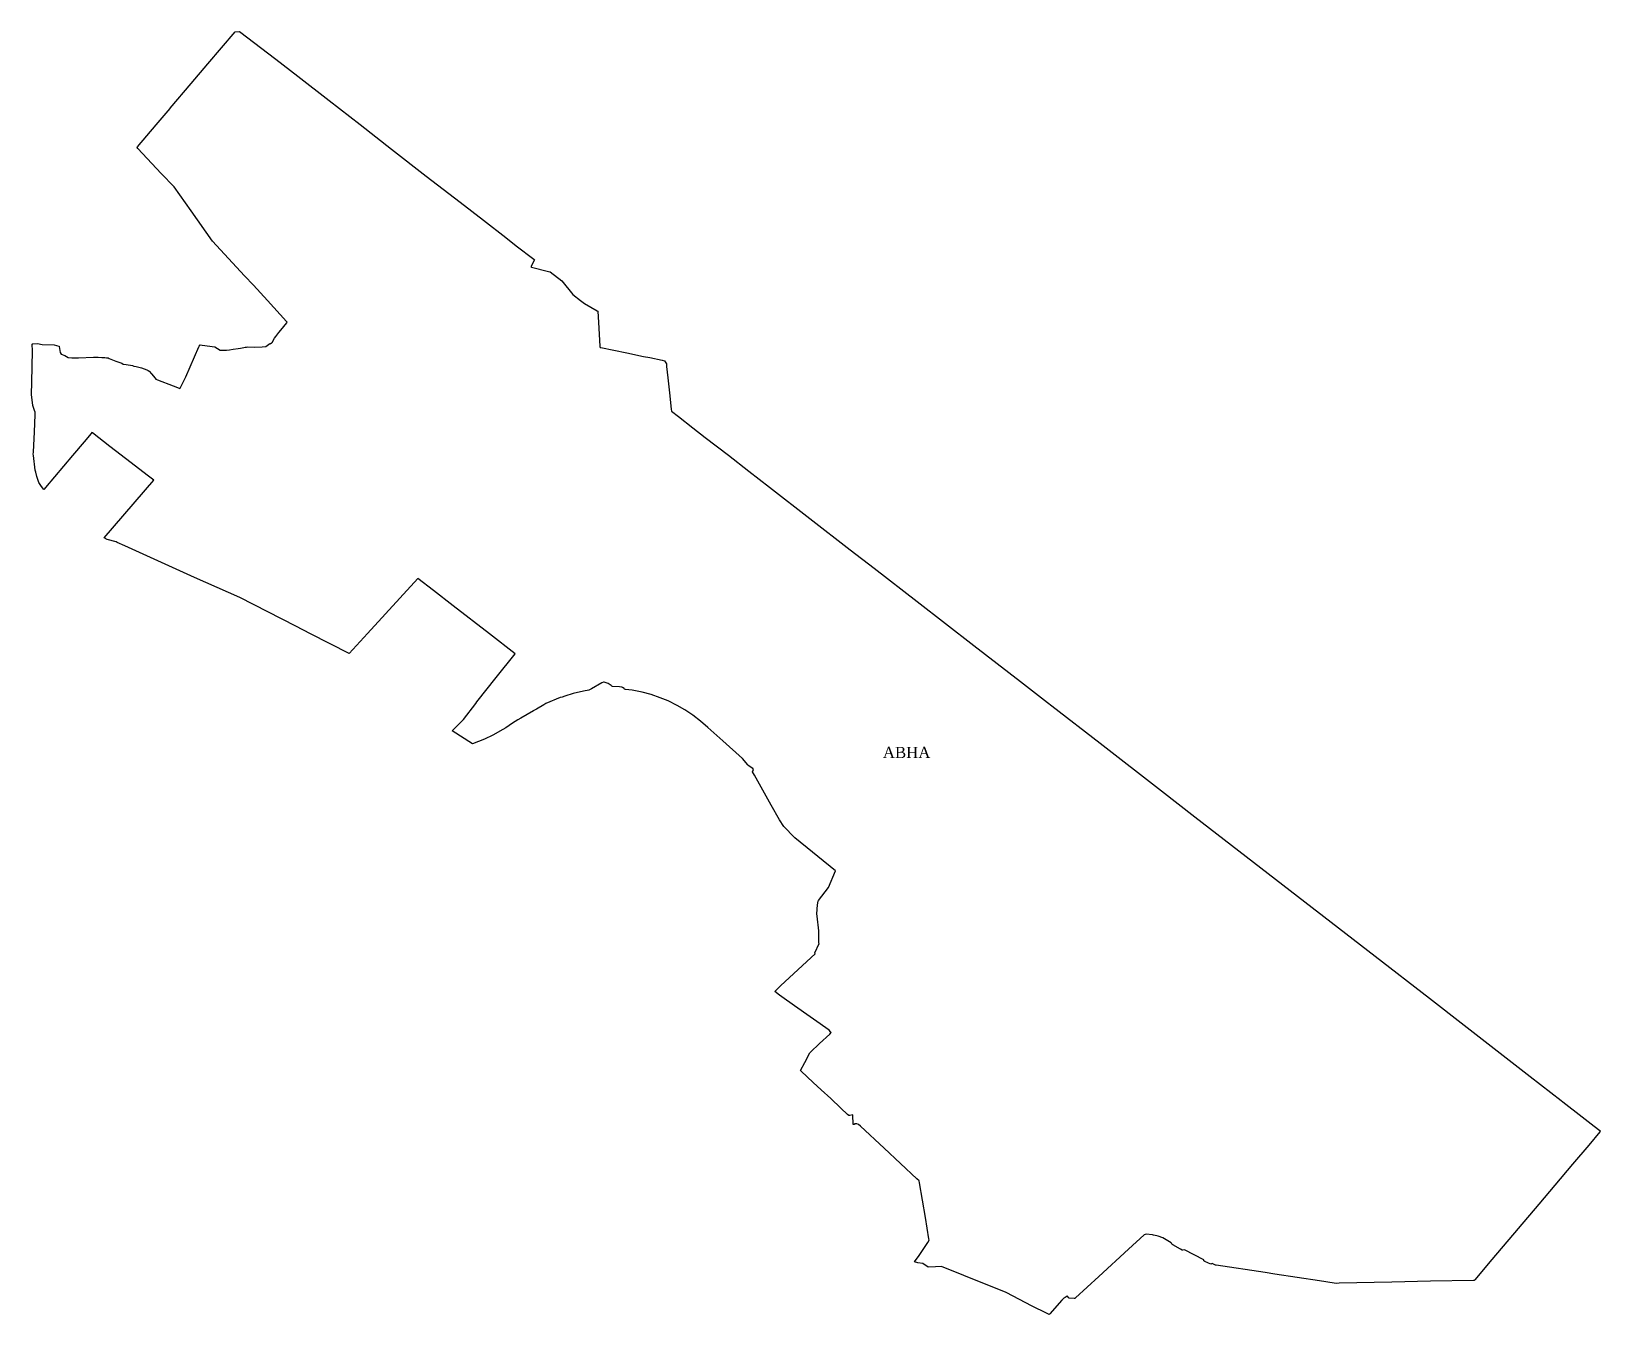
# Model space of a CAD drawing. Header units: inches. Extents: x 0.63 to 3.42, y -0.46 to 2.65.
# Drawn here: x 1.90403 to 1.91238, y -0.14429 to -0.13746 of the extents above; entities that cross this region are included whole.
import ezdxf
from ezdxf.enums import TextEntityAlignment as Align

# ---------------------------------------------------------------- set-up
doc = ezdxf.new("R2010")
doc.units = ezdxf.units.IN
doc.header["$MEASUREMENT"] = 0
doc.layers.add('Polygons', color=163, linetype='Continuous', true_color=0x4576f4)
doc.layers.add('PolygonsAnno', color=252, linetype='Continuous', true_color=0x997681)
doc.styles.add('Times New Roman', font='times.ttf')

msp = doc.modelspace()

# ---------------------------------------------------------------- texts
at = {"layer": 'PolygonsAnno', "color": 1, "style": 'Times New Roman'}
msp.add_text('ABHA', height=0.00005915, dxfattribs=at).set_placement((1.9085571, -0.1413489), align=Align.BOTTOM_LEFT)

# ---------------------------------------------------------------- linework, layer by layer
at = {"layer": 'Polygons'}
msp.add_polyline3d([(1.9067635, -0.1410409, 0), (1.9067528, -0.1410474, 0), (1.906713, -0.141071, 0), (1.9067005, -0.1410785, 0), (1.9066987, -0.1410795, 0), (1.9066306, -0.1411187, 0), (1.906615, -0.1411276, 0), (1.9065866, -0.1411461, 0), (1.9065499, -0.1411699, 0), (1.9065341, -0.1411792, 0), (1.906482, -0.1412096, 0), (1.9064375, -0.1412308, 0), (1.9063736, -0.1412561, 0), (1.9062645, -0.1411873, 0), (1.9063246, -0.1411256, 0), (1.9063905, -0.1410403, 0), (1.9063963, -0.1410328, 0), (1.9064996, -0.1409025, 0), (1.9065998, -0.1407761, 0), (1.906464, -0.140671, 0), (1.9062698, -0.1405209, 0), (1.9061655, -0.1404402, 0), (1.9060828, -0.1403763, 0), (1.9058149, -0.140668, 0), (1.9057171, -0.1407746, 0), (1.9055117, -0.1406698, 0), (1.9054339, -0.1406302, 0), (1.9051348, -0.1404777, 0), (1.9048935, -0.1403707, 0), (1.9046982, -0.1402819, 0), (1.9045235, -0.1402024, 0), (1.9044816, -0.1401834, 0), (1.9044763, -0.1401809, 0), (1.9044283, -0.1401683, 0), (1.9044135, -0.1401596, 0), (1.904677, -0.1398526, 0), (1.9046624, -0.1398414, 0), (1.9046417, -0.1398256, 0), (1.9045571, -0.1397605, 0), (1.9044427, -0.1396726, 0), (1.9043502, -0.1396004, 0), (1.9043473, -0.1395986, 0), (1.9043433, -0.1396033, 0), (1.904306, -0.1396479, 0), (1.904244, -0.1397217, 0), (1.9041009, -0.139891, 0), (1.9040934, -0.1399002, 0), (1.9040911, -0.1399013, 0), (1.9040803, -0.1398866, 0), (1.9040686, -0.1398696, 0), (1.9040653, -0.1398645, 0), (1.9040631, -0.1398588, 0), (1.9040549, -0.1398324, 0), (1.9040487, -0.1398101, 0), (1.9040472, -0.1398046, 0), (1.9040463, -0.1397988, 0), (1.9040367, -0.1397208, 0), (1.904036, -0.1397136, 0), (1.9040363, -0.1397024, 0), (1.9040429, -0.1395942, 0), (1.9040457, -0.1395038, 0), (1.9040456, -0.1394912, 0), (1.904042, -0.1394809, 0), (1.9040333, -0.139455, 0), (1.9040257, -0.1393972, 0), (1.9040276, -0.1393305, 0), (1.9040321, -0.1391641, 0), (1.9040295, -0.1391283, 0), (1.9040315, -0.1391268, 0), (1.9040326, -0.1391263, 0), (1.9040581, -0.1391244, 0), (1.9040837, -0.1391299, 0), (1.9041473, -0.1391319, 0), (1.9041722, -0.1391382, 0), (1.9041743, -0.1391388, 0), (1.9041743, -0.1391406, 0), (1.9041782, -0.1391723, 0), (1.9041837, -0.1391825, 0), (1.9042046, -0.1391893, 0), (1.9042218, -0.1391986, 0), (1.9042407, -0.1392008, 0), (1.9042764, -0.1392005, 0), (1.9043569, -0.1391985, 0), (1.9043817, -0.1391984, 0), (1.9044005, -0.1391986, 0), (1.9044106, -0.139199, 0), (1.9044162, -0.1391986, 0), (1.9044255, -0.1392005, 0), (1.9044284, -0.139201, 0), (1.9044324, -0.139202, 0), (1.9044341, -0.1392016, 0), (1.9044399, -0.1392049, 0), (1.9044758, -0.1392189, 0), (1.9045065, -0.1392302, 0), (1.9045141, -0.139234, 0), (1.9045297, -0.1392371, 0), (1.9045633, -0.1392425, 0), (1.9045713, -0.1392448, 0), (1.9045826, -0.1392469, 0), (1.9046111, -0.139255, 0), (1.90464, -0.1392656, 0), (1.9046475, -0.1392682, 0), (1.9046517, -0.139273, 0), (1.9046643, -0.1392872, 0), (1.9046836, -0.1393089, 0), (1.9046885, -0.1393147, 0), (1.9046977, -0.1393183, 0), (1.9047804, -0.139351, 0), (1.9048125, -0.1393634, 0), (1.9048166, -0.1393642, 0), (1.9048176, -0.1393624, 0), (1.9048478, -0.1393017, 0), (1.9049168, -0.1391429, 0), (1.904919, -0.1391387, 0), (1.9049246, -0.139132, 0), (1.904934, -0.1391343, 0), (1.905002, -0.1391422, 0), (1.9050311, -0.1391605, 0), (1.9050493, -0.1391607, 0), (1.9050646, -0.1391611, 0), (1.90508, -0.1391589, 0), (1.9050996, -0.1391555, 0), (1.905127, -0.1391508, 0), (1.9051385, -0.1391492, 0), (1.9051558, -0.1391464, 0), (1.9051641, -0.139145, 0), (1.9051713, -0.1391439, 0), (1.9051783, -0.1391432, 0), (1.9052156, -0.1391437, 0), (1.905254, -0.1391428, 0), (1.9052725, -0.1391416, 0), (1.9052729, -0.1391415, 0), (1.9052941, -0.1391257, 0), (1.9052963, -0.1391261, 0), (1.9053042, -0.1391218, 0), (1.9053068, -0.1391199, 0), (1.9053195, -0.1390965, 0), (1.9053273, -0.1390868, 0), (1.9053432, -0.1390664, 0), (1.9053529, -0.139054, 0), (1.9053845, -0.1390146, 0), (1.9053873, -0.139011, 0), (1.905384, -0.139007, 0), (1.9052821, -0.1388967, 0), (1.905207, -0.1388136, 0), (1.9051597, -0.1387653, 0), (1.9049889, -0.1385809, 0), (1.9048754, -0.1384189, 0), (1.9047855, -0.1382917, 0), (1.9047171, -0.1382193, 0), (1.904592, -0.1380861, 0), (1.9045879, -0.1380812, 0), (1.9045908, -0.1380776, 0), (1.9046896, -0.1379611, 0), (1.9047531, -0.1378865, 0), (1.9047539, -0.1378862, 0), (1.9047638, -0.1378745, 0), (1.9047646, -0.1378727, 0), (1.9048759, -0.1377416, 0), (1.9049646, -0.1376371, 0), (1.9051108, -0.1374652, 0), (1.9051339, -0.1374636, 0), (1.9053258, -0.1376115, 0), (1.9054429, -0.1377023, 0), (1.9056106, -0.1378323, 0), (1.9057753, -0.13796, 0), (1.905943, -0.1380898, 0), (1.9061263, -0.1382339, 0), (1.9062773, -0.1383492, 0), (1.9063075, -0.1383725, 0), (1.9064315, -0.1384687, 0), (1.9065504, -0.1385612, 0), (1.9066058, -0.1386042, 0), (1.9066998, -0.1386768, 0), (1.9067029, -0.1386794, 0), (1.9067015, -0.1386823, 0), (1.9066842, -0.1387172, 0), (1.9066879, -0.138718, 0), (1.9067781, -0.138742, 0), (1.9067863, -0.138744, 0), (1.9068494, -0.1387918, 0), (1.9069078, -0.1388643, 0), (1.9069475, -0.1388954, 0), (1.9069685, -0.1389113, 0), (1.9070366, -0.1389509, 0), (1.9070399, -0.1389531, 0), (1.9070456, -0.1390426, 0), (1.9070515, -0.1391408, 0), (1.9070518, -0.1391455, 0), (1.9070565, -0.1391458, 0), (1.9071953, -0.1391749, 0), (1.9072832, -0.1391932, 0), (1.907317, -0.1392002, 0), (1.9073833, -0.1392141, 0), (1.9073959, -0.1392169, 0), (1.9074048, -0.1392323, 0), (1.9074064, -0.1392481, 0), (1.9074134, -0.1393081, 0), (1.9074217, -0.1393866, 0), (1.9074312, -0.139474, 0), (1.9074328, -0.1394859, 0), (1.9074699, -0.1395142, 0), (1.9075457, -0.1395737, 0), (1.907612, -0.1396249, 0), (1.9077352, -0.13972, 0), (1.9078437, -0.1398041, 0), (1.9079544, -0.1398897, 0), (1.9083838, -0.1402232, 0), (1.9085107, -0.1403208, 0), (1.9087395, -0.1404984, 0), (1.9090414, -0.1407321, 0), (1.9092898, -0.1409241, 0), (1.909434, -0.1410362, 0), (1.9094556, -0.1410526, 0), (1.9097144, -0.1412528, 0), (1.9100403, -0.1415055, 0), (1.9102182, -0.1416436, 0), (1.9105691, -0.1419154, 0), (1.9111771, -0.1423863, 0), (1.9114658, -0.14261, 0), (1.9116515, -0.1427538, 0), (1.9120026, -0.1430264, 0), (1.9121678, -0.1431542, 0), (1.9121763, -0.143161, 0), (1.9122795, -0.1432409, 0), (1.9123433, -0.1432902, 0), (1.9123732, -0.1433135, 0), (1.9123769, -0.1433165, 0), (1.9123734, -0.1433206, 0), (1.9123136, -0.1433921, 0), (1.9122275, -0.1434931, 0), (1.9121326, -0.1436055, 0), (1.9120481, -0.1437056, 0), (1.9119374, -0.1438359, 0), (1.9117981, -0.1440012, 0), (1.9117068, -0.1441088, 0), (1.9117042, -0.1441118, 0), (1.9116996, -0.1441121, 0), (1.9114718, -0.1441163, 0), (1.9112663, -0.1441209, 0), (1.9109849, -0.1441271, 0), (1.9109707, -0.1441273, 0), (1.910959, -0.1441259, 0), (1.9108817, -0.1441142, 0), (1.9106426, -0.1440779, 0), (1.9105922, -0.1440703, 0), (1.9103314, -0.1440307, 0), (1.9103281, -0.1440301, 0), (1.9103139, -0.1440234, 0), (1.9103105, -0.1440223, 0), (1.9103023, -0.1440253, 0), (1.9102714, -0.1440103, 0), (1.9102649, -0.1440069, 0), (1.9102647, -0.144002, 0), (1.9101626, -0.1439496, 0), (1.910154, -0.1439512, 0), (1.9101492, -0.1439499, 0), (1.9101407, -0.143945, 0), (1.9101008, -0.1439224, 0), (1.9100954, -0.143919, 0), (1.9100925, -0.1439155, 0), (1.9100907, -0.1439115, 0), (1.9100466, -0.1438852, 0), (1.9100226, -0.1438771, 0), (1.910015, -0.1438749, 0), (1.909998, -0.1438707, 0), (1.9099926, -0.1438699, 0), (1.9099579, -0.1438661, 0), (1.9099522, -0.1438665, 0), (1.9099482, -0.1438689, 0), (1.9098649, -0.1439457, 0), (1.9097065, -0.1440911, 0), (1.9095831, -0.144205, 0), (1.9095805, -0.1442074, 0), (1.9095756, -0.1442077, 0), (1.9095489, -0.1442056, 0), (1.9095461, -0.144205, 0), (1.9095469, -0.1442038, 0), (1.9095473, -0.1442036, 0), (1.9095378, -0.1441943, 0), (1.9095376, -0.1441948, 0), (1.9095371, -0.1441956, 0), (1.909527, -0.144203, 0), (1.9095201, -0.1442056, 0), (1.9095186, -0.1442075, 0), (1.9095189, -0.1442087, 0), (1.909509, -0.1442175, 0), (1.9094463, -0.1442897, 0), (1.9094428, -0.1442938, 0), (1.9094388, -0.1442919, 0), (1.9094277, -0.1442856, 0), (1.9093522, -0.1442482, 0), (1.9092132, -0.1441768, 0), (1.9089873, -0.1440849, 0), (1.9088689, -0.1440379, 0), (1.9088371, -0.1440394, 0), (1.908799, -0.1440412, 0), (1.9087696, -0.1440225, 0), (1.9087435, -0.1440175, 0), (1.9087254, -0.1440136, 0), (1.9087252, -0.1440134, 0), (1.9087499, -0.1439788, 0), (1.9087961, -0.1439096, 0), (1.9088041, -0.1438982, 0), (1.9088024, -0.1438898, 0), (1.9087834, -0.1437767, 0), (1.908752, -0.1435932, 0), (1.9087501, -0.1435821, 0), (1.9087375, -0.1435702, 0), (1.9085646, -0.1434087, 0), (1.9084383, -0.1432913, 0), (1.9084272, -0.1432812, 0), (1.9084179, -0.1432791, 0), (1.9084116, -0.1432788, 0), (1.908407, -0.1432784, 0), (1.9084056, -0.1432811, 0), (1.9083999, -0.1432824, 0), (1.9083973, -0.143231, 0), (1.9083805, -0.1432333, 0), (1.9083762, -0.1432339, 0), (1.9083692, -0.143228, 0), (1.9083337, -0.1431941, 0), (1.9082794, -0.1431443, 0), (1.9082291, -0.1430971, 0), (1.9081868, -0.1430579, 0), (1.9081217, -0.1429974, 0), (1.9081193, -0.1429952, 0), (1.9081419, -0.1429513, 0), (1.9081687, -0.1429012, 0), (1.9081714, -0.1428961, 0), (1.9082194, -0.1428514, 0), (1.9082748, -0.1428009, 0), (1.9082812, -0.1427921, 0), (1.9082787, -0.1427884, 0), (1.9082712, -0.142779, 0), (1.9080876, -0.1426502, 0), (1.9080189, -0.1426018, 0), (1.9080062, -0.1425931, 0), (1.9079817, -0.1425739, 0), (1.9079875, -0.1425687, 0), (1.908014, -0.1425418, 0), (1.9081964, -0.1423736, 0), (1.9081957, -0.1423685, 0), (1.9082174, -0.1423192, 0), (1.9082158, -0.1423175, 0), (1.9082167, -0.1422509, 0), (1.9082077, -0.1421735, 0), (1.9082063, -0.1421605, 0), (1.9082092, -0.1421127, 0), (1.9082121, -0.1420933, 0), (1.908214, -0.1420896, 0), (1.9082679, -0.1420196, 0), (1.9083059, -0.1419311, 0), (1.9080885, -0.1417559, 0), (1.9080865, -0.1417544, 0), (1.9080304, -0.1416951, 0), (1.9080075, -0.1416605, 0), (1.907963, -0.1415818, 0), (1.9078743, -0.1414227, 0), (1.9078641, -0.1414048, 0), (1.9078694, -0.1413932, 0), (1.9078646, -0.1413871, 0), (1.907841, -0.1413707, 0), (1.9078383, -0.141367, 0), (1.9078107, -0.1413345, 0), (1.9077054, -0.1412391, 0), (1.9076254, -0.1411692, 0), (1.907586, -0.1411354, 0), (1.9075452, -0.1411033, 0), (1.9075027, -0.1410745, 0), (1.9074624, -0.141051, 0), (1.9074151, -0.1410277, 0), (1.9073726, -0.1410102, 0), (1.9073232, -0.1409932, 0), (1.9072768, -0.1409813, 0), (1.9072235, -0.1409706, 0), (1.9071883, -0.1409658, 0), (1.907183, -0.1409649, 0), (1.9071798, -0.140962, 0), (1.9071718, -0.140955, 0), (1.907168, -0.1409539, 0), (1.9071547, -0.1409521, 0), (1.9071176, -0.1409502, 0), (1.9071143, -0.1409486, 0), (1.9071113, -0.140946, 0), (1.9070945, -0.1409342, 0), (1.9070799, -0.1409284, 0), (1.9070736, -0.1409267, 0), (1.9070697, -0.1409272, 0), (1.9070617, -0.1409312, 0), (1.9070068, -0.1409621, 0), (1.9069921, -0.1409703, 0), (1.9069631, -0.1409756, 0), (1.9069081, -0.1409886, 0), (1.9068644, -0.1410024, 0), (1.9068503, -0.1410066, 0), (1.9068394, -0.1410098, 0)], close=True, dxfattribs=at)

msp.set_redraw_order([(e.dxf.handle, doc.entitydb.next_handle()) for e in msp.query("TEXT MTEXT ATTDEF DIMENSION ARC_DIMENSION")])  # texts and dimensions are drawn at this point

doc.saveas('drawing.dxf')
